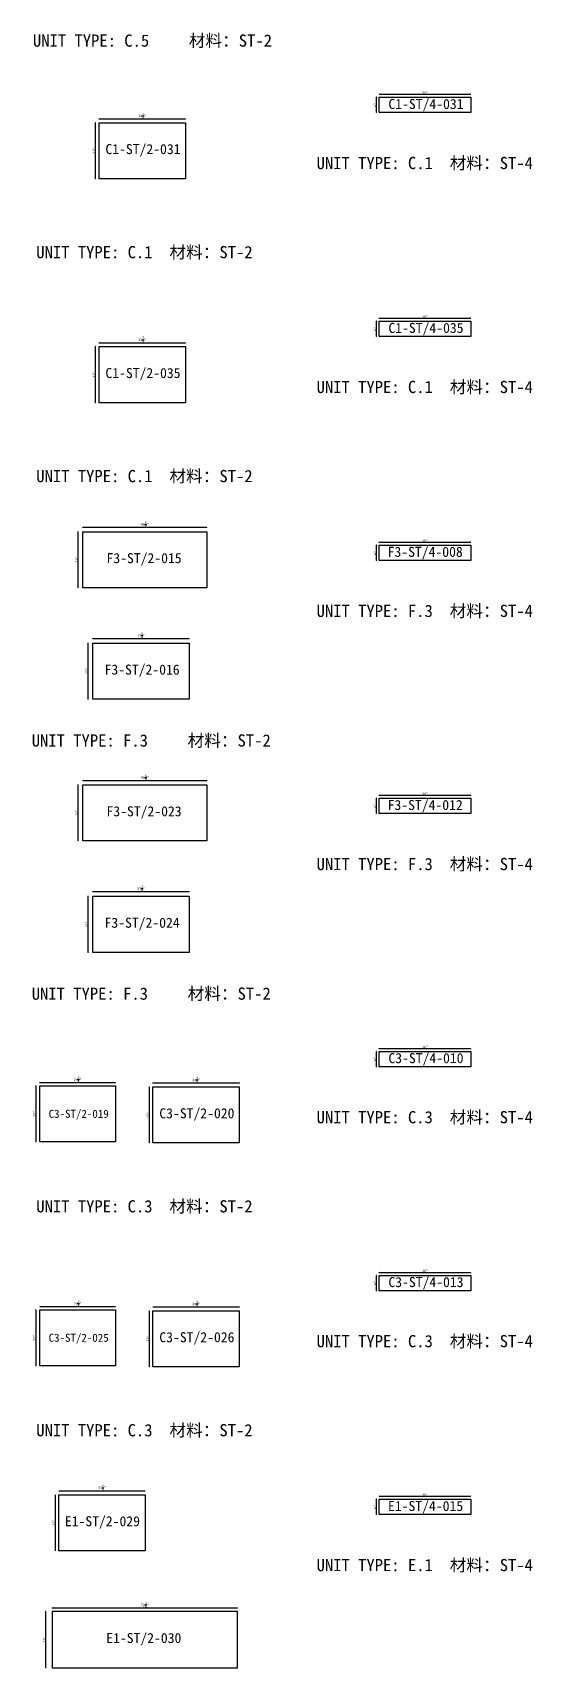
# Model space of a CAD drawing. Header units: millimetres. Extents: x -46962 to 137822, y -48342 to 2116.
# Drawn here: x 69239 to 74215, y -29375 to -13091 of the extents above; entities that cross this region are included whole.
import ezdxf
from ezdxf.enums import TextEntityAlignment as Align

# ---------------------------------------------------------------- set-up
doc = ezdxf.new("R2010")
doc.units = ezdxf.units.MM
doc.layers.add('COUNTERTOP_NUMBER', color=3, linetype='Continuous')
doc.layers.add('COUNTERTOPS', color=7, linetype='Continuous')
doc.styles.add('样式 1', font='')
doc.styles.get('样式 1').set_extended_font_data('NSimSun')
doc.dimstyles.new('副本 ISO-25', dxfattribs={"dimtxt": 25, "dimasz": 10, "dimexe": 1.5, "dimexo": 0.5, "dimtad": 1, "dimlfac": 0.03937, "dimlunit": 5, "dimtxsty": '样式 1', "dimblk": 'ARCHTICK', "dimcen": 2.5, "dimclrd": 256, "dimclrt": 1, "dimazin": 3, "dimtfac": 1, "dimtmove": 0, "dimatfit": 3, "dimfxlon": 1})

msp = doc.modelspace()

# ---------------------------------------------------------------- texts
at = {"style": '样式 1'}
for s, p in [('UNIT TYPE: C.5', (69241.004, -13230.277)), ('材料：ST-2', (70793.729, -13230.277)), ('UNIT TYPE: C.1', (72066.179, -14449.039)), ('材料：ST-4', (73392.46, -14449.039)), ('UNIT TYPE: C.1', (69274.305, -15336.218)), ('材料：ST-2', (70600.586, -15336.218)), ('UNIT TYPE: C.1', (72066.179, -16678.607)), ('材料：ST-4', (73392.46, -16678.607)), ('UNIT TYPE: C.1', (69274.305, -17565.785)), ('材料：ST-2', (70600.586, -17565.785)), ('UNIT TYPE: F.3', (72066.179, -18908.174)), ('材料：ST-4', (73392.46, -18908.174)), ('UNIT TYPE: F.3', (69228.663, -20198.342)), ('材料：ST-2', (70781.388, -20198.342)), ('UNIT TYPE: F.3', (72066.179, -21428.592)), ('材料：ST-4', (73392.46, -21428.592)), ('UNIT TYPE: F.3', (69228.663, -22718.76)), ('材料：ST-2', (70781.388, -22718.76)), ('UNIT TYPE: C.3', (72066.179, -23949.01)), ('材料：ST-4', (73392.46, -23949.01)), ('UNIT TYPE: C.3', (69274.305, -24836.189)), ('材料：ST-2', (70600.586, -24836.189)), ('材料：ST-4', (73392.46, -26178.577)), ('UNIT TYPE: C.3', (72066.179, -26178.577)), ('UNIT TYPE: C.3', (69274.305, -27065.756)), ('材料：ST-2', (70600.586, -27065.756)), ('UNIT TYPE: E.1', (72066.179, -28408.145)), ('材料：ST-4', (73392.46, -28408.145))]:
    msp.add_text(s, height=121.5865, dxfattribs=at).set_placement(p)
at = {"layer": 'COUNTERTOP_NUMBER', "color": 3, "style": '样式 1'}
for s, height, p in [('C1-ST/4-031', 100, (73155.734, -13800.452)), ('C1-ST/2-031', 100, (70336.939, -14249.583)), ('C1-ST/4-035', 100, (73155.734, -16030.019)), ('C1-ST/2-035', 100, (70336.939, -16479.151)), ('F3-ST/4-008', 100, (73147.958, -18259.586)), ('F3-ST/2-015', 100, (70347.804, -18322.228)), ('F3-ST/2-016', 100, (70328.349, -19431.812)), ('F3-ST/2-023', 100, (70347.804, -20842.646)), ('F3-ST/4-012', 100, (73147.958, -20780.004)), ('F3-ST/2-024', 100, (70328.349, -21952.231)), ('C3-ST/4-010', 100, (73155.734, -23300.422)), ('C3-ST/2-019', 80, (69696.425, -23854.771)), ('C3-ST/2-020', 100, (70873.983, -23849.439)), ('C3-ST/4-013', 100, (73155.734, -25529.99)), ('C3-ST/2-025', 80, (69696.425, -26084.338)), ('C3-ST/2-026', 100, (70873.983, -26079.006)), ('E1-ST/4-015', 100, (73151.88, -27759.557)), ('E1-ST/2-029', 100, (69933.004, -27910.928)), ('E1-ST/2-030', 100, (70345.107, -29073.824))]:
    msp.add_text(s, height=height, dxfattribs=at).set_placement(p, align=Align.MIDDLE_CENTER)

# ---------------------------------------------------------------- blocks, each defined once
blk = doc.blocks.new('_ArchTick')
at = {"color": 0, "linetype": 'ByBlock', "const_width": 0.15}
blk.add_lwpolyline([(-0.5, -0.5), (0.5, 0.5)], dxfattribs=at)
blk = doc.blocks.new('*D1154')
at = {"color": 0, "lineweight": -2, "transparency": 16777216}
for p, q in [((69899, -13948), (69899, -13946)), ((70760, -13948), (70760, -13946))]:
    blk.add_line(p, q, dxfattribs=at)
at = {"lineweight": -2, "transparency": 16777216}
blk.add_line((69899, -13947), (70760, -13947), dxfattribs=at)
at = {"layer": 'Defpoints', "color": 0, "transparency": 16777216}
for p in [(69899, -13987), (70760, -13947), (70760, -13987)]:
    blk.add_point(p, dxfattribs=at)
at = {"lineweight": -2, "transparency": 16777216, "xscale": 10, "yscale": 10, "zscale": 10, "rotation": 180}
blk.add_blockref('_ArchTick', (69899, -13947), dxfattribs=at)
at = {"lineweight": -2, "transparency": 16777216, "xscale": 10, "yscale": 10, "zscale": 10}
blk.add_blockref('_ArchTick', (70760, -13947), dxfattribs=at)
at = {"color": 1, "transparency": 16777216, "insert": (70329, -13918), "char_height": 25, "attachment_point": 5, "style": '样式 1'}
blk.add_mtext('\\A1;33{\\H1x;\\S7/8;}"', dxfattribs=at)
blk = doc.blocks.new('*D1155')
at = {"color": 0, "lineweight": -2, "transparency": 16777216}
for p, q in [((69863, -13987), (69861, -13987)), ((69863, -14545), (69861, -14545))]:
    blk.add_line(p, q, dxfattribs=at)
at = {"lineweight": -2, "transparency": 16777216}
blk.add_line((69862, -13987), (69862, -14545), dxfattribs=at)
at = {"layer": 'Defpoints', "color": 0, "transparency": 16777216}
for p in [(69899, -13987), (69862, -14545), (69899, -14545)]:
    blk.add_point(p, dxfattribs=at)
at = {"lineweight": -2, "transparency": 16777216, "xscale": 10, "yscale": 10, "zscale": 10}
for p, rotation in [((69862, -13987), 90), ((69862, -14545), 270)]:
    blk.add_blockref('_ArchTick', p, dxfattribs=dict(at, rotation=rotation))
at = {"color": 1, "transparency": 16777216, "insert": (69849, -14266), "char_height": 25, "attachment_point": 5, "rotation": 90, "style": '样式 1'}
blk.add_mtext('\\A1;22"', dxfattribs=at)
blk = doc.blocks.new('*D1443')
at = {"color": 0, "lineweight": -2, "transparency": 16777216}
for p, q in [((69899, -16178), (69899, -16175)), ((70760, -16178), (70760, -16175))]:
    blk.add_line(p, q, dxfattribs=at)
at = {"lineweight": -2, "transparency": 16777216}
blk.add_line((69899, -16177), (70760, -16177), dxfattribs=at)
at = {"layer": 'Defpoints', "color": 0, "transparency": 16777216}
for p in [(69899, -16216), (70760, -16177), (70760, -16216)]:
    blk.add_point(p, dxfattribs=at)
at = {"lineweight": -2, "transparency": 16777216, "xscale": 10, "yscale": 10, "zscale": 10, "rotation": 180}
blk.add_blockref('_ArchTick', (69899, -16177), dxfattribs=at)
at = {"lineweight": -2, "transparency": 16777216, "xscale": 10, "yscale": 10, "zscale": 10}
blk.add_blockref('_ArchTick', (70760, -16177), dxfattribs=at)
at = {"color": 1, "transparency": 16777216, "insert": (70329, -16148), "char_height": 25, "attachment_point": 5, "style": '样式 1'}
blk.add_mtext('\\A1;33{\\H1x;\\S7/8;}"', dxfattribs=at)
blk = doc.blocks.new('*D1444')
at = {"color": 0, "lineweight": -2, "transparency": 16777216}
for p, q in [((69863, -16216), (69861, -16216)), ((69863, -16775), (69861, -16775))]:
    blk.add_line(p, q, dxfattribs=at)
at = {"lineweight": -2, "transparency": 16777216}
blk.add_line((69862, -16216), (69862, -16775), dxfattribs=at)
at = {"layer": 'Defpoints', "color": 0, "transparency": 16777216}
for p in [(69899, -16216), (69862, -16775), (69899, -16775)]:
    blk.add_point(p, dxfattribs=at)
at = {"lineweight": -2, "transparency": 16777216, "xscale": 10, "yscale": 10, "zscale": 10}
for p, rotation in [((69862, -16216), 90), ((69862, -16775), 270)]:
    blk.add_blockref('_ArchTick', p, dxfattribs=dict(at, rotation=rotation))
at = {"color": 1, "transparency": 16777216, "insert": (69849, -16496), "char_height": 25, "attachment_point": 5, "rotation": 90, "style": '样式 1'}
blk.add_mtext('\\A1;22"', dxfattribs=at)
blk = doc.blocks.new('*D1178')
at = {"color": 0, "lineweight": -2, "transparency": 16777216}
for p, q in [((69738, -18016), (69738, -18013)), ((70973, -18016), (70973, -18013))]:
    blk.add_line(p, q, dxfattribs=at)
at = {"lineweight": -2, "transparency": 16777216}
blk.add_line((69738, -18015), (70973, -18015), dxfattribs=at)
at = {"layer": 'Defpoints', "color": 0, "transparency": 16777216}
for p in [(69738, -18059), (70973, -18015), (70973, -18059)]:
    blk.add_point(p, dxfattribs=at)
at = {"lineweight": -2, "transparency": 16777216, "xscale": 10, "yscale": 10, "zscale": 10, "rotation": 180}
blk.add_blockref('_ArchTick', (69738, -18015), dxfattribs=at)
at = {"lineweight": -2, "transparency": 16777216, "xscale": 10, "yscale": 10, "zscale": 10}
blk.add_blockref('_ArchTick', (70973, -18015), dxfattribs=at)
at = {"color": 1, "transparency": 16777216, "insert": (70355, -17986), "char_height": 25, "attachment_point": 5, "style": '样式 1'}
blk.add_mtext('\\A1;48{\\H1x;\\S5/8;}"', dxfattribs=at)
blk = doc.blocks.new('*D1179')
at = {"color": 0, "lineweight": -2, "transparency": 16777216}
for p, q in [((69691, -18059), (69688, -18059)), ((69691, -18618), (69688, -18618))]:
    blk.add_line(p, q, dxfattribs=at)
at = {"lineweight": -2, "transparency": 16777216}
blk.add_line((69690, -18618), (69690, -18059), dxfattribs=at)
at = {"layer": 'Defpoints', "color": 0, "transparency": 16777216}
for p in [(69690, -18059), (69738, -18059), (69738, -18618)]:
    blk.add_point(p, dxfattribs=at)
at = {"lineweight": -2, "transparency": 16777216, "xscale": 10, "yscale": 10, "zscale": 10}
for p, rotation in [((69690, -18059), 90), ((69690, -18618), 270)]:
    blk.add_blockref('_ArchTick', p, dxfattribs=dict(at, rotation=rotation))
at = {"color": 1, "transparency": 16777216, "insert": (69677, -18339), "char_height": 25, "attachment_point": 5, "rotation": 90, "style": '样式 1'}
blk.add_mtext('\\A1;22"', dxfattribs=at)
blk = doc.blocks.new('*D1180')
at = {"color": 0, "lineweight": -2, "transparency": 16777216}
for p, q in [((69838, -19123), (69838, -19120)), ((70797, -19123), (70797, -19120))]:
    blk.add_line(p, q, dxfattribs=at)
at = {"lineweight": -2, "transparency": 16777216}
blk.add_line((69838, -19122), (70797, -19122), dxfattribs=at)
at = {"layer": 'Defpoints', "color": 0, "transparency": 16777216}
for p in [(69838, -19169), (70797, -19122), (70797, -19169)]:
    blk.add_point(p, dxfattribs=at)
at = {"lineweight": -2, "transparency": 16777216, "xscale": 10, "yscale": 10, "zscale": 10, "rotation": 180}
blk.add_blockref('_ArchTick', (69838, -19122), dxfattribs=at)
at = {"lineweight": -2, "transparency": 16777216, "xscale": 10, "yscale": 10, "zscale": 10}
blk.add_blockref('_ArchTick', (70797, -19122), dxfattribs=at)
at = {"color": 1, "transparency": 16777216, "insert": (70318, -19093), "char_height": 25, "attachment_point": 5, "style": '样式 1'}
blk.add_mtext('\\A1;37{\\H1x;\\S3/4;}"', dxfattribs=at)
blk = doc.blocks.new('*D1181')
at = {"color": 0, "lineweight": -2, "transparency": 16777216}
for p, q in [((69791, -19169), (69789, -19169)), ((69791, -19728), (69789, -19728))]:
    blk.add_line(p, q, dxfattribs=at)
at = {"lineweight": -2, "transparency": 16777216}
blk.add_line((69790, -19728), (69790, -19169), dxfattribs=at)
at = {"layer": 'Defpoints', "color": 0, "transparency": 16777216}
for p in [(69790, -19169), (69838, -19169), (69838, -19728)]:
    blk.add_point(p, dxfattribs=at)
at = {"lineweight": -2, "transparency": 16777216, "xscale": 10, "yscale": 10, "zscale": 10}
for p, rotation in [((69790, -19169), 90), ((69790, -19728), 270)]:
    blk.add_blockref('_ArchTick', p, dxfattribs=dict(at, rotation=rotation))
at = {"color": 1, "transparency": 16777216, "insert": (69777, -19448), "char_height": 25, "attachment_point": 5, "rotation": 90, "style": '样式 1'}
blk.add_mtext('\\A1;22"', dxfattribs=at)
blk = doc.blocks.new('*D1453')
at = {"color": 0, "lineweight": -2, "transparency": 16777216}
for p, q in [((69738, -20536), (69738, -20534)), ((70973, -20536), (70973, -20534))]:
    blk.add_line(p, q, dxfattribs=at)
at = {"lineweight": -2, "transparency": 16777216}
blk.add_line((69738, -20535), (70973, -20535), dxfattribs=at)
at = {"layer": 'Defpoints', "color": 0, "transparency": 16777216}
for p in [(69738, -20580), (70973, -20535), (70973, -20580)]:
    blk.add_point(p, dxfattribs=at)
at = {"lineweight": -2, "transparency": 16777216, "xscale": 10, "yscale": 10, "zscale": 10, "rotation": 180}
blk.add_blockref('_ArchTick', (69738, -20535), dxfattribs=at)
at = {"lineweight": -2, "transparency": 16777216, "xscale": 10, "yscale": 10, "zscale": 10}
blk.add_blockref('_ArchTick', (70973, -20535), dxfattribs=at)
at = {"color": 1, "transparency": 16777216, "insert": (70355, -20506), "char_height": 25, "attachment_point": 5, "style": '样式 1'}
blk.add_mtext('\\A1;48{\\H1x;\\S5/8;}"', dxfattribs=at)
blk = doc.blocks.new('*D1454')
at = {"color": 0, "lineweight": -2, "transparency": 16777216}
for p, q in [((69691, -20580), (69688, -20580)), ((69691, -21138), (69688, -21138))]:
    blk.add_line(p, q, dxfattribs=at)
at = {"lineweight": -2, "transparency": 16777216}
blk.add_line((69690, -21138), (69690, -20580), dxfattribs=at)
at = {"layer": 'Defpoints', "color": 0, "transparency": 16777216}
for p in [(69690, -20580), (69738, -20580), (69738, -21138)]:
    blk.add_point(p, dxfattribs=at)
at = {"lineweight": -2, "transparency": 16777216, "xscale": 10, "yscale": 10, "zscale": 10}
for p, rotation in [((69690, -20580), 90), ((69690, -21138), 270)]:
    blk.add_blockref('_ArchTick', p, dxfattribs=dict(at, rotation=rotation))
at = {"color": 1, "transparency": 16777216, "insert": (69677, -20859), "char_height": 25, "attachment_point": 5, "rotation": 90, "style": '样式 1'}
blk.add_mtext('\\A1;22"', dxfattribs=at)
blk = doc.blocks.new('*D1455')
at = {"color": 0, "lineweight": -2, "transparency": 16777216}
for p, q in [((69838, -21643), (69838, -21641)), ((70797, -21643), (70797, -21641))]:
    blk.add_line(p, q, dxfattribs=at)
at = {"lineweight": -2, "transparency": 16777216}
blk.add_line((69838, -21642), (70797, -21642), dxfattribs=at)
at = {"layer": 'Defpoints', "color": 0, "transparency": 16777216}
for p in [(70797, -21642), (69838, -21689), (70797, -21689)]:
    blk.add_point(p, dxfattribs=at)
at = {"lineweight": -2, "transparency": 16777216, "xscale": 10, "yscale": 10, "zscale": 10, "rotation": 180}
blk.add_blockref('_ArchTick', (69838, -21642), dxfattribs=at)
at = {"lineweight": -2, "transparency": 16777216, "xscale": 10, "yscale": 10, "zscale": 10}
blk.add_blockref('_ArchTick', (70797, -21642), dxfattribs=at)
at = {"color": 1, "transparency": 16777216, "insert": (70318, -21613), "char_height": 25, "attachment_point": 5, "style": '样式 1'}
blk.add_mtext('\\A1;37{\\H1x;\\S3/4;}"', dxfattribs=at)
blk = doc.blocks.new('*D1456')
at = {"color": 0, "lineweight": -2, "transparency": 16777216}
for p, q in [((69791, -21689), (69789, -21689)), ((69791, -22248), (69789, -22248))]:
    blk.add_line(p, q, dxfattribs=at)
at = {"lineweight": -2, "transparency": 16777216}
blk.add_line((69790, -22248), (69790, -21689), dxfattribs=at)
at = {"layer": 'Defpoints', "color": 0, "transparency": 16777216}
for p in [(69790, -21689), (69838, -21689), (69838, -22248)]:
    blk.add_point(p, dxfattribs=at)
at = {"lineweight": -2, "transparency": 16777216, "xscale": 10, "yscale": 10, "zscale": 10}
for p, rotation in [((69790, -21689), 90), ((69790, -22248), 270)]:
    blk.add_blockref('_ArchTick', p, dxfattribs=dict(at, rotation=rotation))
at = {"color": 1, "transparency": 16777216, "insert": (69777, -21969), "char_height": 25, "attachment_point": 5, "rotation": 90, "style": '样式 1'}
blk.add_mtext('\\A1;22"', dxfattribs=at)
blk = doc.blocks.new('*D1459')
at = {"color": 0, "lineweight": -2, "transparency": 16777216}
for p, q in [((69309, -23545), (69309, -23542)), ((70064, -23545), (70064, -23542))]:
    blk.add_line(p, q, dxfattribs=at)
at = {"lineweight": -2, "transparency": 16777216}
blk.add_line((69309, -23544), (70064, -23544), dxfattribs=at)
at = {"layer": 'Defpoints', "color": 0, "transparency": 16777216}
for p in [(69309, -23576), (70064, -23544), (70064, -23576)]:
    blk.add_point(p, dxfattribs=at)
at = {"lineweight": -2, "transparency": 16777216, "xscale": 10, "yscale": 10, "zscale": 10, "rotation": 180}
blk.add_blockref('_ArchTick', (69309, -23544), dxfattribs=at)
at = {"lineweight": -2, "transparency": 16777216, "xscale": 10, "yscale": 10, "zscale": 10}
blk.add_blockref('_ArchTick', (70064, -23544), dxfattribs=at)
at = {"color": 1, "transparency": 16777216, "insert": (69686, -23514), "char_height": 25, "attachment_point": 5, "style": '样式 1'}
blk.add_mtext('\\A1;29{\\H1x;\\S3/4;}"', dxfattribs=at)
blk = doc.blocks.new('*D1460')
at = {"color": 0, "lineweight": -2, "transparency": 16777216}
for p, q in [((69270, -23576), (69268, -23576)), ((69270, -24135), (69268, -24135))]:
    blk.add_line(p, q, dxfattribs=at)
at = {"lineweight": -2, "transparency": 16777216}
blk.add_line((69269, -23576), (69269, -24135), dxfattribs=at)
at = {"layer": 'Defpoints', "color": 0, "transparency": 16777216}
for p in [(69309, -23576), (69269, -24135), (69309, -24135)]:
    blk.add_point(p, dxfattribs=at)
at = {"lineweight": -2, "transparency": 16777216, "xscale": 10, "yscale": 10, "zscale": 10}
for p, rotation in [((69269, -23576), 90), ((69269, -24135), 270)]:
    blk.add_blockref('_ArchTick', p, dxfattribs=dict(at, rotation=rotation))
at = {"color": 1, "transparency": 16777216, "insert": (69256, -23856), "char_height": 25, "attachment_point": 5, "rotation": 90, "style": '样式 1'}
blk.add_mtext('\\A1;22"', dxfattribs=at)
blk = doc.blocks.new('*D1461')
at = {"color": 0, "lineweight": -2, "transparency": 16777216}
for p, q in [((70436, -23548), (70436, -23546)), ((71297, -23548), (71297, -23546))]:
    blk.add_line(p, q, dxfattribs=at)
at = {"lineweight": -2, "transparency": 16777216}
blk.add_line((70436, -23547), (71297, -23547), dxfattribs=at)
at = {"layer": 'Defpoints', "color": 0, "transparency": 16777216}
for p in [(70436, -23586), (71297, -23547), (71297, -23586)]:
    blk.add_point(p, dxfattribs=at)
at = {"lineweight": -2, "transparency": 16777216, "xscale": 10, "yscale": 10, "zscale": 10, "rotation": 180}
blk.add_blockref('_ArchTick', (70436, -23547), dxfattribs=at)
at = {"lineweight": -2, "transparency": 16777216, "xscale": 10, "yscale": 10, "zscale": 10}
blk.add_blockref('_ArchTick', (71297, -23547), dxfattribs=at)
at = {"color": 1, "transparency": 16777216, "insert": (70866, -23518), "char_height": 25, "attachment_point": 5, "style": '样式 1'}
blk.add_mtext('\\A1;33{\\H1x;\\S7/8;}"', dxfattribs=at)
blk = doc.blocks.new('*D1462')
at = {"color": 0, "lineweight": -2, "transparency": 16777216}
for p, q in [((70400, -23586), (70398, -23586)), ((70400, -24145), (70398, -24145))]:
    blk.add_line(p, q, dxfattribs=at)
at = {"lineweight": -2, "transparency": 16777216}
blk.add_line((70399, -23586), (70399, -24145), dxfattribs=at)
at = {"layer": 'Defpoints', "color": 0, "transparency": 16777216}
for p in [(70436, -23586), (70399, -24145), (70436, -24145)]:
    blk.add_point(p, dxfattribs=at)
at = {"lineweight": -2, "transparency": 16777216, "xscale": 10, "yscale": 10, "zscale": 10}
for p, rotation in [((70399, -23586), 90), ((70399, -24145), 270)]:
    blk.add_blockref('_ArchTick', p, dxfattribs=dict(at, rotation=rotation))
at = {"color": 1, "transparency": 16777216, "insert": (70386, -23866), "char_height": 25, "attachment_point": 5, "rotation": 90, "style": '样式 1'}
blk.add_mtext('\\A1;22"', dxfattribs=at)
blk = doc.blocks.new('*D1422')
at = {"color": 0, "lineweight": -2, "transparency": 16777216}
for p, q in [((69309, -25774), (69309, -25772)), ((70064, -25774), (70064, -25772))]:
    blk.add_line(p, q, dxfattribs=at)
at = {"lineweight": -2, "transparency": 16777216}
blk.add_line((69309, -25773), (70064, -25773), dxfattribs=at)
at = {"layer": 'Defpoints', "color": 0, "transparency": 16777216}
for p in [(69309, -25806), (70064, -25773), (70064, -25806)]:
    blk.add_point(p, dxfattribs=at)
at = {"lineweight": -2, "transparency": 16777216, "xscale": 10, "yscale": 10, "zscale": 10, "rotation": 180}
blk.add_blockref('_ArchTick', (69309, -25773), dxfattribs=at)
at = {"lineweight": -2, "transparency": 16777216, "xscale": 10, "yscale": 10, "zscale": 10}
blk.add_blockref('_ArchTick', (70064, -25773), dxfattribs=at)
at = {"color": 1, "transparency": 16777216, "insert": (69686, -25744), "char_height": 25, "attachment_point": 5, "style": '样式 1'}
blk.add_mtext('\\A1;29{\\H1x;\\S3/4;}"', dxfattribs=at)
blk = doc.blocks.new('*D1423')
at = {"color": 0, "lineweight": -2, "transparency": 16777216}
for p, q in [((69270, -25806), (69268, -25806)), ((69270, -26365), (69268, -26365))]:
    blk.add_line(p, q, dxfattribs=at)
at = {"lineweight": -2, "transparency": 16777216}
blk.add_line((69269, -25806), (69269, -26365), dxfattribs=at)
at = {"layer": 'Defpoints', "color": 0, "transparency": 16777216}
for p in [(69309, -25806), (69269, -26365), (69309, -26365)]:
    blk.add_point(p, dxfattribs=at)
at = {"lineweight": -2, "transparency": 16777216, "xscale": 10, "yscale": 10, "zscale": 10}
for p, rotation in [((69269, -25806), 90), ((69269, -26365), 270)]:
    blk.add_blockref('_ArchTick', p, dxfattribs=dict(at, rotation=rotation))
at = {"color": 1, "transparency": 16777216, "insert": (69256, -26085), "char_height": 25, "attachment_point": 5, "rotation": 90, "style": '样式 1'}
blk.add_mtext('\\A1;22"', dxfattribs=at)
blk = doc.blocks.new('*D1424')
at = {"color": 0, "lineweight": -2, "transparency": 16777216}
for p, q in [((70436, -25778), (70436, -25775)), ((71297, -25778), (71297, -25775))]:
    blk.add_line(p, q, dxfattribs=at)
at = {"lineweight": -2, "transparency": 16777216}
blk.add_line((70436, -25777), (71297, -25777), dxfattribs=at)
at = {"layer": 'Defpoints', "color": 0, "transparency": 16777216}
for p in [(70436, -25816), (71297, -25777), (71297, -25816)]:
    blk.add_point(p, dxfattribs=at)
at = {"lineweight": -2, "transparency": 16777216, "xscale": 10, "yscale": 10, "zscale": 10, "rotation": 180}
blk.add_blockref('_ArchTick', (70436, -25777), dxfattribs=at)
at = {"lineweight": -2, "transparency": 16777216, "xscale": 10, "yscale": 10, "zscale": 10}
blk.add_blockref('_ArchTick', (71297, -25777), dxfattribs=at)
at = {"color": 1, "transparency": 16777216, "insert": (70866, -25748), "char_height": 25, "attachment_point": 5, "style": '样式 1'}
blk.add_mtext('\\A1;33{\\H1x;\\S7/8;}"', dxfattribs=at)
blk = doc.blocks.new('*D1425')
at = {"color": 0, "lineweight": -2, "transparency": 16777216}
for p, q in [((70400, -25816), (70398, -25816)), ((70400, -26375), (70398, -26375))]:
    blk.add_line(p, q, dxfattribs=at)
at = {"lineweight": -2, "transparency": 16777216}
blk.add_line((70399, -25816), (70399, -26375), dxfattribs=at)
at = {"layer": 'Defpoints', "color": 0, "transparency": 16777216}
for p in [(70436, -25816), (70399, -26375), (70436, -26375)]:
    blk.add_point(p, dxfattribs=at)
at = {"lineweight": -2, "transparency": 16777216, "xscale": 10, "yscale": 10, "zscale": 10}
for p, rotation in [((70399, -25816), 90), ((70399, -26375), 270)]:
    blk.add_blockref('_ArchTick', p, dxfattribs=dict(at, rotation=rotation))
at = {"color": 1, "transparency": 16777216, "insert": (70386, -26095), "char_height": 25, "attachment_point": 5, "rotation": 90, "style": '样式 1'}
blk.add_mtext('\\A1;22"', dxfattribs=at)
blk = doc.blocks.new('*D1506')
at = {"color": 0, "lineweight": -2, "transparency": 16777216}
for p, q in [((69499, -27610), (69499, -27607)), ((70359, -27610), (70359, -27607))]:
    blk.add_line(p, q, dxfattribs=at)
at = {"lineweight": -2, "transparency": 16777216}
blk.add_line((69499, -27609), (70359, -27609), dxfattribs=at)
at = {"layer": 'Defpoints', "color": 0, "transparency": 16777216}
for p in [(69499, -27648), (70359, -27609), (70359, -27648)]:
    blk.add_point(p, dxfattribs=at)
at = {"lineweight": -2, "transparency": 16777216, "xscale": 10, "yscale": 10, "zscale": 10, "rotation": 180}
blk.add_blockref('_ArchTick', (69499, -27609), dxfattribs=at)
at = {"lineweight": -2, "transparency": 16777216, "xscale": 10, "yscale": 10, "zscale": 10}
blk.add_blockref('_ArchTick', (70359, -27609), dxfattribs=at)
at = {"color": 1, "transparency": 16777216, "insert": (69929, -27579), "char_height": 25, "attachment_point": 5, "style": '样式 1'}
blk.add_mtext('\\A1;33{\\H1x;\\S7/8;}"', dxfattribs=at)
blk = doc.blocks.new('*D1507')
at = {"color": 0, "lineweight": -2, "transparency": 16777216}
for p, q in [((69463, -27648), (69461, -27648)), ((69463, -28207), (69461, -28207))]:
    blk.add_line(p, q, dxfattribs=at)
at = {"lineweight": -2, "transparency": 16777216}
blk.add_line((69462, -27648), (69462, -28207), dxfattribs=at)
at = {"layer": 'Defpoints', "color": 0, "transparency": 16777216}
for p in [(69499, -27648), (69462, -28207), (69499, -28207)]:
    blk.add_point(p, dxfattribs=at)
at = {"lineweight": -2, "transparency": 16777216, "xscale": 10, "yscale": 10, "zscale": 10}
for p, rotation in [((69462, -27648), 90), ((69462, -28207), 270)]:
    blk.add_blockref('_ArchTick', p, dxfattribs=dict(at, rotation=rotation))
at = {"color": 1, "transparency": 16777216, "insert": (69449, -27927), "char_height": 25, "attachment_point": 5, "rotation": 90, "style": '样式 1'}
blk.add_mtext('\\A1;22"', dxfattribs=at)
blk = doc.blocks.new('*D1508')
at = {"color": 0, "lineweight": -2, "transparency": 16777216}
for p, q in [((69431, -28775), (69431, -28773)), ((71279, -28775), (71279, -28773))]:
    blk.add_line(p, q, dxfattribs=at)
at = {"lineweight": -2, "transparency": 16777216}
blk.add_line((69431, -28774), (71279, -28774), dxfattribs=at)
at = {"layer": 'Defpoints', "color": 0, "transparency": 16777216}
for p in [(69431, -28811), (71279, -28774), (71279, -28811)]:
    blk.add_point(p, dxfattribs=at)
at = {"lineweight": -2, "transparency": 16777216, "xscale": 10, "yscale": 10, "zscale": 10, "rotation": 180}
blk.add_blockref('_ArchTick', (69431, -28774), dxfattribs=at)
at = {"lineweight": -2, "transparency": 16777216, "xscale": 10, "yscale": 10, "zscale": 10}
blk.add_blockref('_ArchTick', (71279, -28774), dxfattribs=at)
at = {"color": 1, "transparency": 16777216, "insert": (70355, -28745), "char_height": 25, "attachment_point": 5, "style": '样式 1'}
blk.add_mtext('\\A1;72{\\H1x;\\S3/4;}"', dxfattribs=at)
blk = doc.blocks.new('*D1509')
at = {"color": 0, "lineweight": -2, "transparency": 16777216}
for p, q in [((69369, -28811), (69367, -28811)), ((69369, -29370), (69367, -29370))]:
    blk.add_line(p, q, dxfattribs=at)
at = {"lineweight": -2, "transparency": 16777216}
blk.add_line((69368, -29370), (69368, -28811), dxfattribs=at)
at = {"layer": 'Defpoints', "color": 0, "transparency": 16777216}
for p in [(69368, -28811), (69431, -28811), (69431, -29370)]:
    blk.add_point(p, dxfattribs=at)
at = {"lineweight": -2, "transparency": 16777216, "xscale": 10, "yscale": 10, "zscale": 10}
for p, rotation in [((69368, -28811), 90), ((69368, -29370), 270)]:
    blk.add_blockref('_ArchTick', p, dxfattribs=dict(at, rotation=rotation))
at = {"color": 1, "transparency": 16777216, "insert": (69355, -29090), "char_height": 25, "attachment_point": 5, "rotation": 90, "style": '样式 1'}
blk.add_mtext('\\A1;22"', dxfattribs=at)
blk = doc.blocks.new('*D1156')
at = {"color": 0, "lineweight": -2, "transparency": 16777216}
for p, q in [((72688, -13704), (72688, -13702)), ((73602, -13704), (73602, -13702))]:
    blk.add_line(p, q, dxfattribs=at)
at = {"lineweight": -2, "transparency": 16777216}
blk.add_line((72688, -13703), (73602, -13703), dxfattribs=at)
at = {"layer": 'Defpoints', "color": 0, "transparency": 16777216}
for p in [(72688, -13734), (73602, -13703), (73602, -13734)]:
    blk.add_point(p, dxfattribs=at)
at = {"lineweight": -2, "transparency": 16777216, "xscale": 10, "yscale": 10, "zscale": 10, "rotation": 180}
blk.add_blockref('_ArchTick', (72688, -13703), dxfattribs=at)
at = {"lineweight": -2, "transparency": 16777216, "xscale": 10, "yscale": 10, "zscale": 10}
blk.add_blockref('_ArchTick', (73602, -13703), dxfattribs=at)
at = {"color": 1, "transparency": 16777216, "insert": (73145, -13690), "char_height": 25, "attachment_point": 5, "style": '样式 1'}
blk.add_mtext('\\A1;36"', dxfattribs=at)
blk = doc.blocks.new('*D1157')
at = {"color": 0, "lineweight": -2, "transparency": 16777216}
for p, q in [((72663, -13734), (72661, -13734)), ((72663, -13886), (72661, -13886))]:
    blk.add_line(p, q, dxfattribs=at)
at = {"lineweight": -2, "transparency": 16777216}
blk.add_line((72662, -13886), (72662, -13734), dxfattribs=at)
at = {"layer": 'Defpoints', "color": 0, "transparency": 16777216}
for p in [(72662, -13734), (72688, -13734), (72688, -13886)]:
    blk.add_point(p, dxfattribs=at)
at = {"lineweight": -2, "transparency": 16777216, "xscale": 10, "yscale": 10, "zscale": 10}
for p, rotation in [((72662, -13734), 90), ((72662, -13886), 270)]:
    blk.add_blockref('_ArchTick', p, dxfattribs=dict(at, rotation=rotation))
at = {"color": 1, "transparency": 16777216, "insert": (72649, -13810), "char_height": 25, "attachment_point": 5, "rotation": 90, "style": '样式 1'}
blk.add_mtext('\\A1;6"', dxfattribs=at)
blk = doc.blocks.new('*D1445')
at = {"color": 0, "lineweight": -2, "transparency": 16777216}
for p, q in [((72688, -15934), (72688, -15931)), ((73602, -15934), (73602, -15931))]:
    blk.add_line(p, q, dxfattribs=at)
at = {"lineweight": -2, "transparency": 16777216}
blk.add_line((72688, -15933), (73602, -15933), dxfattribs=at)
at = {"layer": 'Defpoints', "color": 0, "transparency": 16777216}
for p in [(73602, -15933), (72688, -15963), (73602, -15963)]:
    blk.add_point(p, dxfattribs=at)
at = {"lineweight": -2, "transparency": 16777216, "xscale": 10, "yscale": 10, "zscale": 10, "rotation": 180}
blk.add_blockref('_ArchTick', (72688, -15933), dxfattribs=at)
at = {"lineweight": -2, "transparency": 16777216, "xscale": 10, "yscale": 10, "zscale": 10}
blk.add_blockref('_ArchTick', (73602, -15933), dxfattribs=at)
at = {"color": 1, "transparency": 16777216, "insert": (73145, -15919), "char_height": 25, "attachment_point": 5, "style": '样式 1'}
blk.add_mtext('\\A1;36"', dxfattribs=at)
blk = doc.blocks.new('*D1446')
at = {"color": 0, "lineweight": -2, "transparency": 16777216}
for p, q in [((72663, -15963), (72661, -15963)), ((72663, -16116), (72661, -16116))]:
    blk.add_line(p, q, dxfattribs=at)
at = {"lineweight": -2, "transparency": 16777216}
blk.add_line((72662, -16116), (72662, -15963), dxfattribs=at)
at = {"layer": 'Defpoints', "color": 0, "transparency": 16777216}
for p in [(72662, -15963), (72688, -15963), (72688, -16116)]:
    blk.add_point(p, dxfattribs=at)
at = {"lineweight": -2, "transparency": 16777216, "xscale": 10, "yscale": 10, "zscale": 10}
for p, rotation in [((72662, -15963), 90), ((72662, -16116), 270)]:
    blk.add_blockref('_ArchTick', p, dxfattribs=dict(at, rotation=rotation))
at = {"color": 1, "transparency": 16777216, "insert": (72649, -16040), "char_height": 25, "attachment_point": 5, "rotation": 90, "style": '样式 1'}
blk.add_mtext('\\A1;6"', dxfattribs=at)
blk = doc.blocks.new('*D1182')
at = {"color": 0, "lineweight": -2, "transparency": 16777216}
for p, q in [((72688, -18163), (72688, -18161)), ((73602, -18163), (73602, -18161))]:
    blk.add_line(p, q, dxfattribs=at)
at = {"lineweight": -2, "transparency": 16777216}
blk.add_line((72688, -18162), (73602, -18162), dxfattribs=at)
at = {"layer": 'Defpoints', "color": 0, "transparency": 16777216}
for p in [(72688, -18193), (73602, -18162), (73602, -18193)]:
    blk.add_point(p, dxfattribs=at)
at = {"lineweight": -2, "transparency": 16777216, "xscale": 10, "yscale": 10, "zscale": 10, "rotation": 180}
blk.add_blockref('_ArchTick', (72688, -18162), dxfattribs=at)
at = {"lineweight": -2, "transparency": 16777216, "xscale": 10, "yscale": 10, "zscale": 10}
blk.add_blockref('_ArchTick', (73602, -18162), dxfattribs=at)
at = {"color": 1, "transparency": 16777216, "insert": (73145, -18149), "char_height": 25, "attachment_point": 5, "style": '样式 1'}
blk.add_mtext('\\A1;36"', dxfattribs=at)
blk = doc.blocks.new('*D1183')
at = {"color": 0, "lineweight": -2, "transparency": 16777216}
for p, q in [((72663, -18193), (72661, -18193)), ((72663, -18345), (72661, -18345))]:
    blk.add_line(p, q, dxfattribs=at)
at = {"lineweight": -2, "transparency": 16777216}
blk.add_line((72662, -18345), (72662, -18193), dxfattribs=at)
at = {"layer": 'Defpoints', "color": 0, "transparency": 16777216}
for p in [(72662, -18193), (72688, -18193), (72688, -18345)]:
    blk.add_point(p, dxfattribs=at)
at = {"lineweight": -2, "transparency": 16777216, "xscale": 10, "yscale": 10, "zscale": 10}
for p, rotation in [((72662, -18193), 90), ((72662, -18345), 270)]:
    blk.add_blockref('_ArchTick', p, dxfattribs=dict(at, rotation=rotation))
at = {"color": 1, "transparency": 16777216, "insert": (72649, -18269), "char_height": 25, "attachment_point": 5, "rotation": 90, "style": '样式 1'}
blk.add_mtext('\\A1;6"', dxfattribs=at)
blk = doc.blocks.new('*D1457')
at = {"color": 0, "lineweight": -2, "transparency": 16777216}
for p, q in [((72688, -20684), (72688, -20681)), ((73602, -20684), (73602, -20681))]:
    blk.add_line(p, q, dxfattribs=at)
at = {"lineweight": -2, "transparency": 16777216}
blk.add_line((72688, -20683), (73602, -20683), dxfattribs=at)
at = {"layer": 'Defpoints', "color": 0, "transparency": 16777216}
for p in [(72688, -20713), (73602, -20683), (73602, -20713)]:
    blk.add_point(p, dxfattribs=at)
at = {"lineweight": -2, "transparency": 16777216, "xscale": 10, "yscale": 10, "zscale": 10, "rotation": 180}
blk.add_blockref('_ArchTick', (72688, -20683), dxfattribs=at)
at = {"lineweight": -2, "transparency": 16777216, "xscale": 10, "yscale": 10, "zscale": 10}
blk.add_blockref('_ArchTick', (73602, -20683), dxfattribs=at)
at = {"color": 1, "transparency": 16777216, "insert": (73145, -20669), "char_height": 25, "attachment_point": 5, "style": '样式 1'}
blk.add_mtext('\\A1;36"', dxfattribs=at)
blk = doc.blocks.new('*D1458')
at = {"color": 0, "lineweight": -2, "transparency": 16777216}
for p, q in [((72663, -20713), (72661, -20713)), ((72663, -20866), (72661, -20866))]:
    blk.add_line(p, q, dxfattribs=at)
at = {"lineweight": -2, "transparency": 16777216}
blk.add_line((72662, -20866), (72662, -20713), dxfattribs=at)
at = {"layer": 'Defpoints', "color": 0, "transparency": 16777216}
for p in [(72662, -20713), (72688, -20713), (72688, -20866)]:
    blk.add_point(p, dxfattribs=at)
at = {"lineweight": -2, "transparency": 16777216, "xscale": 10, "yscale": 10, "zscale": 10}
for p, rotation in [((72662, -20713), 90), ((72662, -20866), 270)]:
    blk.add_blockref('_ArchTick', p, dxfattribs=dict(at, rotation=rotation))
at = {"color": 1, "transparency": 16777216, "insert": (72649, -20790), "char_height": 25, "attachment_point": 5, "rotation": 90, "style": '样式 1'}
blk.add_mtext('\\A1;6"', dxfattribs=at)
blk = doc.blocks.new('*D1420')
at = {"color": 0, "lineweight": -2, "transparency": 16777216}
for p, q in [((72688, -23204), (72688, -23202)), ((73602, -23204), (73602, -23202))]:
    blk.add_line(p, q, dxfattribs=at)
at = {"lineweight": -2, "transparency": 16777216}
blk.add_line((72688, -23203), (73602, -23203), dxfattribs=at)
at = {"layer": 'Defpoints', "color": 0, "transparency": 16777216}
for p in [(72688, -23234), (73602, -23203), (73602, -23234)]:
    blk.add_point(p, dxfattribs=at)
at = {"lineweight": -2, "transparency": 16777216, "xscale": 10, "yscale": 10, "zscale": 10, "rotation": 180}
blk.add_blockref('_ArchTick', (72688, -23203), dxfattribs=at)
at = {"lineweight": -2, "transparency": 16777216, "xscale": 10, "yscale": 10, "zscale": 10}
blk.add_blockref('_ArchTick', (73602, -23203), dxfattribs=at)
at = {"color": 1, "transparency": 16777216, "insert": (73145, -23190), "char_height": 25, "attachment_point": 5, "style": '样式 1'}
blk.add_mtext('\\A1;36"', dxfattribs=at)
blk = doc.blocks.new('*D1421')
at = {"color": 0, "lineweight": -2, "transparency": 16777216}
for p, q in [((72663, -23234), (72661, -23234)), ((72663, -23386), (72661, -23386))]:
    blk.add_line(p, q, dxfattribs=at)
at = {"lineweight": -2, "transparency": 16777216}
blk.add_line((72662, -23386), (72662, -23234), dxfattribs=at)
at = {"layer": 'Defpoints', "color": 0, "transparency": 16777216}
for p in [(72662, -23234), (72688, -23234), (72688, -23386)]:
    blk.add_point(p, dxfattribs=at)
at = {"lineweight": -2, "transparency": 16777216, "xscale": 10, "yscale": 10, "zscale": 10}
for p, rotation in [((72662, -23234), 90), ((72662, -23386), 270)]:
    blk.add_blockref('_ArchTick', p, dxfattribs=dict(at, rotation=rotation))
at = {"color": 1, "transparency": 16777216, "insert": (72649, -23310), "char_height": 25, "attachment_point": 5, "rotation": 90, "style": '样式 1'}
blk.add_mtext('\\A1;6"', dxfattribs=at)
blk = doc.blocks.new('*D1432')
at = {"color": 0, "lineweight": -2, "transparency": 16777216}
for p, q in [((72688, -25434), (72688, -25431)), ((73602, -25434), (73602, -25431))]:
    blk.add_line(p, q, dxfattribs=at)
at = {"lineweight": -2, "transparency": 16777216}
blk.add_line((72688, -25433), (73602, -25433), dxfattribs=at)
at = {"layer": 'Defpoints', "color": 0, "transparency": 16777216}
for p in [(72688, -25463), (73602, -25433), (73602, -25463)]:
    blk.add_point(p, dxfattribs=at)
at = {"lineweight": -2, "transparency": 16777216, "xscale": 10, "yscale": 10, "zscale": 10, "rotation": 180}
blk.add_blockref('_ArchTick', (72688, -25433), dxfattribs=at)
at = {"lineweight": -2, "transparency": 16777216, "xscale": 10, "yscale": 10, "zscale": 10}
blk.add_blockref('_ArchTick', (73602, -25433), dxfattribs=at)
at = {"color": 1, "transparency": 16777216, "insert": (73145, -25419), "char_height": 25, "attachment_point": 5, "style": '样式 1'}
blk.add_mtext('\\A1;36"', dxfattribs=at)
blk = doc.blocks.new('*D1433')
at = {"color": 0, "lineweight": -2, "transparency": 16777216}
for p, q in [((72663, -25463), (72661, -25463)), ((72663, -25616), (72661, -25616))]:
    blk.add_line(p, q, dxfattribs=at)
at = {"lineweight": -2, "transparency": 16777216}
blk.add_line((72662, -25616), (72662, -25463), dxfattribs=at)
at = {"layer": 'Defpoints', "color": 0, "transparency": 16777216}
for p in [(72662, -25463), (72688, -25463), (72688, -25616)]:
    blk.add_point(p, dxfattribs=at)
at = {"lineweight": -2, "transparency": 16777216, "xscale": 10, "yscale": 10, "zscale": 10}
for p, rotation in [((72662, -25463), 90), ((72662, -25616), 270)]:
    blk.add_blockref('_ArchTick', p, dxfattribs=dict(at, rotation=rotation))
at = {"color": 1, "transparency": 16777216, "insert": (72649, -25540), "char_height": 25, "attachment_point": 5, "rotation": 90, "style": '样式 1'}
blk.add_mtext('\\A1;6"', dxfattribs=at)
blk = doc.blocks.new('*D1510')
at = {"color": 0, "lineweight": -2, "transparency": 16777216}
for p, q in [((72688, -27663), (72688, -27661)), ((73602, -27663), (73602, -27661))]:
    blk.add_line(p, q, dxfattribs=at)
at = {"lineweight": -2, "transparency": 16777216}
blk.add_line((72688, -27662), (73602, -27662), dxfattribs=at)
at = {"layer": 'Defpoints', "color": 0, "transparency": 16777216}
for p in [(73602, -27662), (72688, -27693), (73602, -27693)]:
    blk.add_point(p, dxfattribs=at)
at = {"lineweight": -2, "transparency": 16777216, "xscale": 10, "yscale": 10, "zscale": 10, "rotation": 180}
blk.add_blockref('_ArchTick', (72688, -27662), dxfattribs=at)
at = {"lineweight": -2, "transparency": 16777216, "xscale": 10, "yscale": 10, "zscale": 10}
blk.add_blockref('_ArchTick', (73602, -27662), dxfattribs=at)
at = {"color": 1, "transparency": 16777216, "insert": (73145, -27649), "char_height": 25, "attachment_point": 5, "style": '样式 1'}
blk.add_mtext('\\A1;36"', dxfattribs=at)
blk = doc.blocks.new('*D1511')
at = {"color": 0, "lineweight": -2, "transparency": 16777216}
for p, q in [((72663, -27693), (72661, -27693)), ((72663, -27845), (72661, -27845))]:
    blk.add_line(p, q, dxfattribs=at)
at = {"lineweight": -2, "transparency": 16777216}
blk.add_line((72662, -27845), (72662, -27693), dxfattribs=at)
at = {"layer": 'Defpoints', "color": 0, "transparency": 16777216}
for p in [(72662, -27693), (72688, -27693), (72688, -27845)]:
    blk.add_point(p, dxfattribs=at)
at = {"lineweight": -2, "transparency": 16777216, "xscale": 10, "yscale": 10, "zscale": 10}
for p, rotation in [((72662, -27693), 90), ((72662, -27845), 270)]:
    blk.add_blockref('_ArchTick', p, dxfattribs=dict(at, rotation=rotation))
at = {"color": 1, "transparency": 16777216, "insert": (72649, -27769), "char_height": 25, "attachment_point": 5, "rotation": 90, "style": '样式 1'}
blk.add_mtext('\\A1;6"', dxfattribs=at)

# ---------------------------------------------------------------- dimensions: what is measured, and where the dimension line sits
for base, p1, p2, picture, middle in [((73602.27, -13703.047), (72687.87, -13733.882), (73602.27, -13733.882), '*D1156', (73145.07, -13689.922)), ((70759.501, -13947.188), (69899.076, -13986.614), (70759.501, -13986.614), '*D1154', (70329.288, -13918.094)), ((73602.27, -15932.614), (72687.87, -15963.45), (73602.27, -15963.45), '*D1445', (73145.07, -15919.489)), ((70759.501, -16176.755), (69899.076, -16216.181), (70759.501, -16216.181), '*D1443', (70329.288, -16147.661)), ((70972.792, -18014.73), (69737.717, -18059.259), (70972.792, -18059.259), '*D1178', (70355.254, -17985.637)), ((73602.27, -18162.181), (72687.87, -18193.017), (73602.27, -18193.017), '*D1182', (73145.07, -18149.056)), ((70797.111, -19121.986), (69838.261, -19168.843), (70797.111, -19168.843), '*D1180', (70317.686, -19092.893)), ((70972.792, -20535.149), (69737.717, -20579.677), (70972.792, -20579.677), '*D1453', (70355.254, -20506.055)), ((73602.27, -20682.599), (72687.87, -20713.435), (73602.27, -20713.435), '*D1457', (73145.07, -20669.474)), ((70797.111, -21642.405), (69838.261, -21689.261), (70797.111, -21689.261), '*D1455', (70317.686, -21613.311)), ((73602.27, -23203.018), (72687.87, -23233.853), (73602.27, -23233.853), '*D1420', (73145.07, -23189.893)), ((70064.184, -23543.551), (69308.534, -23576.236), (70064.184, -23576.236), '*D1459', (69686.359, -23514.458)), ((71296.545, -23547.043), (70436.12, -23586.469), (71296.545, -23586.469), '*D1461', (70866.332, -23517.949)), ((73602.27, -25432.585), (72687.87, -25463.42), (73602.27, -25463.42), '*D1432', (73145.07, -25419.46)), ((70064.184, -25773.118), (69308.534, -25805.803), (70064.184, -25805.803), '*D1422', (69686.359, -25744.025)), ((71296.545, -25776.61), (70436.12, -25816.037), (71296.545, -25816.037), '*D1424', (70866.332, -25747.516)), ((70359.42, -27608.532), (69498.995, -27647.958), (70359.42, -27647.958), '*D1506', (69929.207, -27579.438)), ((73602.27, -27662.152), (72687.87, -27692.988), (73602.27, -27692.988), '*D1510', (73145.07, -27649.027)), ((71278.948, -28774.395), (69431.098, -28810.855), (71278.948, -28810.855), '*D1508', (70355.023, -28745.301))]:
    dim = msp.add_linear_dim(base=base, p1=p1, p2=p2, dimstyle='副本 ISO-25')
    dim.commit()
    dim.dimension.update_dxf_attribs({"geometry": picture, "text_midpoint": middle})
for base, p1, p2, picture, middle in [((72662.036, -13733.882), (72687.87, -13886.282), (72687.87, -13733.882), '*D1157', (72648.911, -13810.082)), ((69862.429, -14545.414), (69899.076, -13986.614), (69899.076, -14545.414), '*D1155', (69849.304, -14266.014)), ((72662.036, -15963.45), (72687.87, -16115.85), (72687.87, -15963.45), '*D1446', (72648.911, -16039.65)), ((69862.429, -16774.981), (69899.076, -16216.181), (69899.076, -16774.981), '*D1444', (69849.304, -16495.581)), ((69689.953, -18059.259), (69737.717, -18618.059), (69737.717, -18059.259), '*D1179', (69676.828, -18338.659)), ((72662.036, -18193.017), (72687.87, -18345.417), (72687.87, -18193.017), '*D1183', (72648.911, -18269.217)), ((69790.153, -19168.843), (69838.261, -19727.643), (69838.261, -19168.843), '*D1181', (69777.028, -19448.243)), ((69689.953, -20579.677), (69737.717, -21138.477), (69737.717, -20579.677), '*D1454', (69676.828, -20859.077)), ((72662.036, -20713.435), (72687.87, -20865.835), (72687.87, -20713.435), '*D1458', (72648.911, -20789.635)), ((69790.153, -21689.261), (69838.261, -22248.061), (69838.261, -21689.261), '*D1456', (69777.028, -21968.661)), ((72662.036, -23233.853), (72687.87, -23386.253), (72687.87, -23233.853), '*D1421', (72648.911, -23310.053)), ((69269.207, -24135.036), (69308.534, -23576.236), (69308.534, -24135.036), '*D1460', (69256.082, -23855.636)), ((70399.473, -24145.269), (70436.12, -23586.469), (70436.12, -24145.269), '*D1462', (70386.348, -23865.869)), ((72662.036, -25463.42), (72687.87, -25615.82), (72687.87, -25463.42), '*D1433', (72648.911, -25539.62)), ((69269.207, -26364.603), (69308.534, -25805.803), (69308.534, -26364.603), '*D1423', (69256.082, -26085.203)), ((70399.473, -26374.837), (70436.12, -25816.037), (70436.12, -26374.837), '*D1425', (70386.348, -26095.437)), ((69462.348, -28206.758), (69498.995, -27647.958), (69498.995, -28206.758), '*D1507', (69449.223, -27927.358)), ((72662.036, -27692.988), (72687.87, -27845.388), (72687.87, -27692.988), '*D1511', (72648.911, -27769.188)), ((69368.427, -28810.855), (69431.098, -29369.655), (69431.098, -28810.855), '*D1509', (69355.302, -29090.255))]:
    dim = msp.add_linear_dim(base=base, p1=p1, p2=p2, angle=90, dimstyle='副本 ISO-25')
    dim.commit()
    dim.dimension.update_dxf_attribs({"geometry": picture, "text_midpoint": middle})

# ---------------------------------------------------------------- linework, layer by layer
at = {"layer": 'COUNTERTOPS'}
for points in [[(72687.87, -13733.882), (73602.27, -13733.882), (73602.27, -13886.282), (72687.87, -13886.282)], [(69899.076, -13986.614), (70759.501, -13986.614), (70759.501, -14545.414), (69899.076, -14545.414)], [(72687.87, -15963.45), (73602.27, -15963.45), (73602.27, -16115.85), (72687.87, -16115.85)], [(69899.076, -16216.181), (70759.501, -16216.181), (70759.501, -16774.981), (69899.076, -16774.981)], [(69737.717, -18059.259), (70972.792, -18059.259), (70972.792, -18618.059), (69737.717, -18618.059)], [(72687.87, -18193.017), (73602.27, -18193.017), (73602.27, -18345.417), (72687.87, -18345.417)], [(69838.261, -19168.843), (70797.111, -19168.843), (70797.111, -19727.643), (69838.261, -19727.643)], [(69737.717, -20579.677), (70972.792, -20579.677), (70972.792, -21138.477), (69737.717, -21138.477)], [(72687.87, -20713.435), (73602.27, -20713.435), (73602.27, -20865.835), (72687.87, -20865.835)], [(69838.261, -21689.261), (70797.111, -21689.261), (70797.111, -22248.061), (69838.261, -22248.061)], [(72687.87, -23233.853), (73602.27, -23233.853), (73602.27, -23386.253), (72687.87, -23386.253)], [(69308.534, -23576.236), (70064.184, -23576.236), (70064.184, -24135.036), (69308.534, -24135.036)], [(70436.12, -23586.469), (71296.545, -23586.469), (71296.545, -24145.269), (70436.12, -24145.269)], [(72687.87, -25463.42), (73602.27, -25463.42), (73602.27, -25615.82), (72687.87, -25615.82)], [(69308.534, -25805.803), (70064.184, -25805.803), (70064.184, -26364.603), (69308.534, -26364.603)], [(70436.12, -25816.037), (71296.545, -25816.037), (71296.545, -26374.837), (70436.12, -26374.837)], [(69498.995, -27647.958), (70359.42, -27647.958), (70359.42, -28206.758), (69498.995, -28206.758)], [(72687.87, -27692.988), (73602.27, -27692.988), (73602.27, -27845.388), (72687.87, -27845.388)], [(71278.948, -28810.855), (69431.098, -28810.855), (69431.098, -29369.655), (71278.948, -29369.655)]]:
    msp.add_lwpolyline(points, close=True, dxfattribs=at)

msp.set_redraw_order([(e.dxf.handle, doc.entitydb.next_handle()) for e in msp.query("TEXT MTEXT ATTDEF DIMENSION ARC_DIMENSION")])  # texts and dimensions are drawn at this point

doc.saveas('drawing.dxf')
